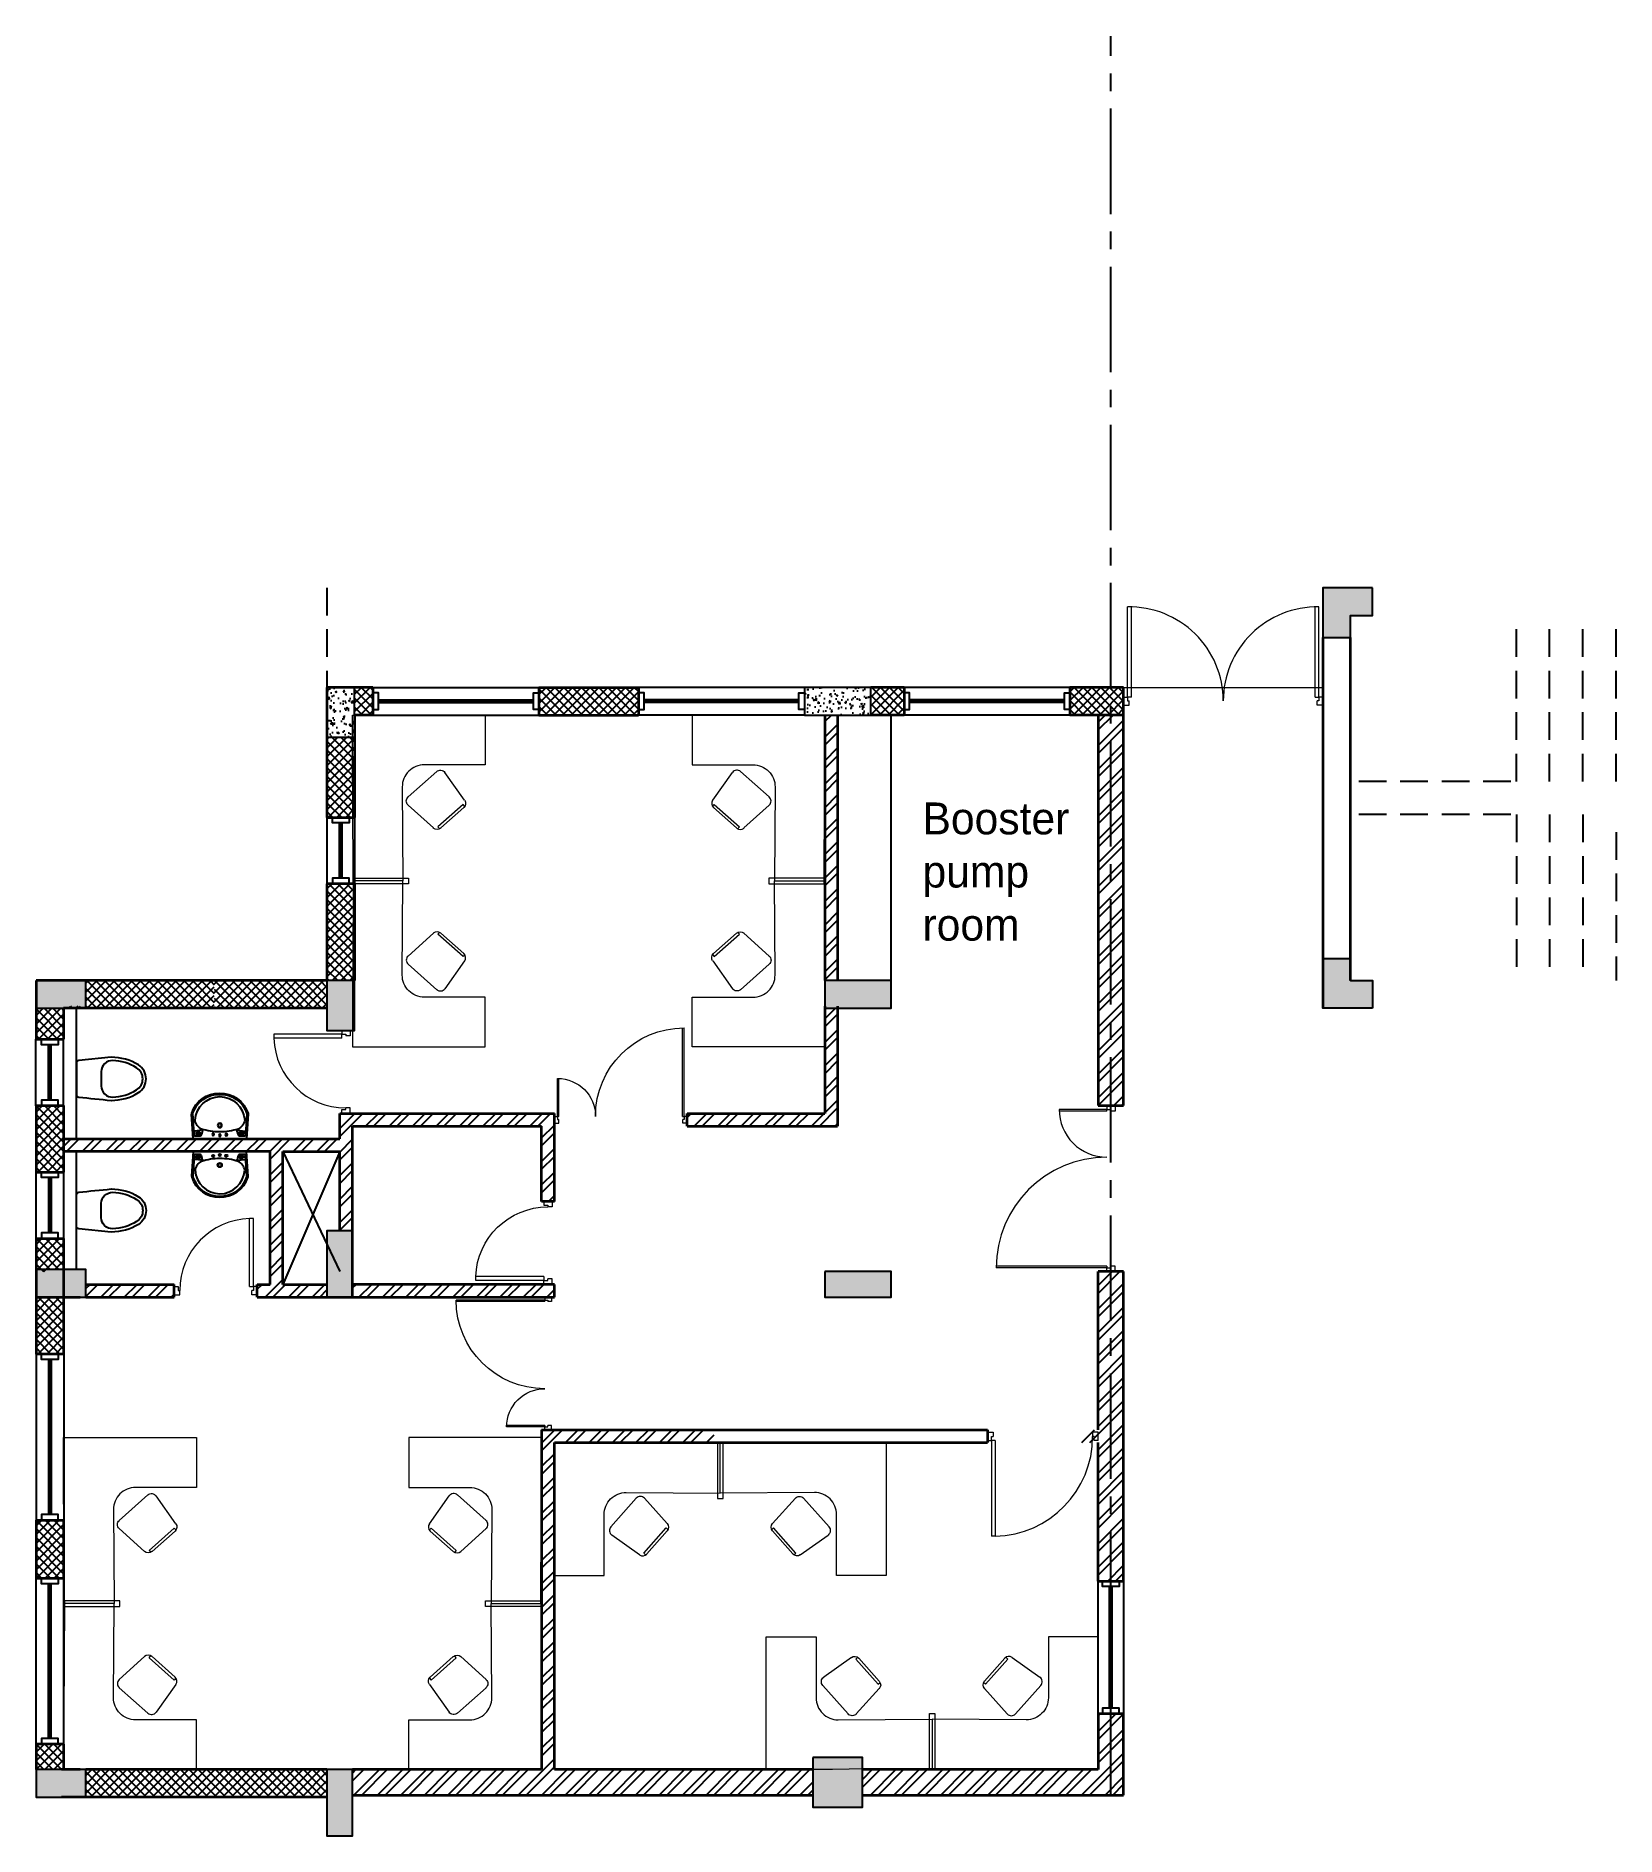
# Model space of a CAD drawing. Header units: millimetres. Extents: x -276609 to 1081398, y -453808 to 472098.
# Drawn here: x 70781 to 85061, y 240022 to 256289 of the extents above; entities that cross this region are included whole.
import ezdxf

# ---------------------------------------------------------------- set-up
doc = ezdxf.new("R2010")
doc.units = ezdxf.units.MM
doc.header["$MEASUREMENT"] = 0
doc.linetypes.add('CENTER2', pattern=[28.575, 19.05, -3.175, 3.175, -3.175])
doc.linetypes.add('DASHED2', pattern=[0.375, 0.25, -0.125])
doc.layers.add('A-Anno-Grid Lines', color=7, linetype='Continuous', true_color=0xbbc3bd)
for name, color, linetype, lineweight in [('A-Detail Lines', 241, 'Continuous', 25), ('A-DETL-LLIN', 3, 'Continuous', 9), ('A-Door', 4, 'Continuous', 9), ('A-DTLS-Frame Members', 3, 'Continuous', 25), ('A-Wall Sec', 1, 'Continuous', 20), ('elevation', 4, 'Continuous', 13), ('S-Concrete', 40, 'Continuous', 25)]:
    doc.layers.add(name, color=color, linetype=linetype, lineweight=lineweight)
for name, color, linetype in [('A-Elevation', 4, 'Continuous'), ('A-Sanitory', 181, 'Continuous'), ('A-Wall Patt', 8, 'Continuous'), ('A-Window', 4, 'Continuous'), ('AREA', 7, 'Continuous'), ('S-Conc Patt', 9, 'Continuous')]:
    doc.layers.add(name, color=color, linetype=linetype)
doc.layers.add('I-Furniture', color=7, linetype='Continuous', lineweight=20, true_color=0xb35900)
doc.styles.get("Standard").update_dxf_attribs({"font": ''})
doc.styles.get('Standard').set_extended_font_data('Gill Sans MT')
pattern_1 = [(45, (-402780.54, 78972.89), (-106.066017, 106.066017), []), (45, (-402709.83, 78972.89), (-106.066017, 106.066017), [])]
pattern_2 = [(45, (-406288.15, 75917.734), (-39.7747564, 39.7747564), []), (135, (-406288.15, 75917.734), (-39.7747564, -39.7747564), [])]
pattern_3 = [(45, (-402780.54, 78972.89), (-39.7747564, 39.7747564), []), (135, (-402780.54, 78972.89), (-39.7747564, -39.7747564), [])]
pattern_4 = [(50, (-1209478.85, 1293007.66), (143.4520365, -12.550427), [15, -165]), (355, (-1209478.85, 1293007.66), (-27.750267, 150.438427), [12, -132]), (100.4514, (-1209466.89, 1293006.61), (115.701876, 137.887908), [12.748038, -140.228422]), (46.1842, (-1209478.85, 1293047.66), (213.44821, -33.103803), [22.5, -247.5]), (96.6356, (-1209461.06, 1293044.9), (186.93254, 194.823574), [19.122058, -210.3426]), (351.1842, (-1209478.85, 1293047.66), (186.93239, 194.82372), [18, -198]), (21, (-1209458.85, 1293037.66), (119.3814104, -80.523778), [15, -165]), (326, (-1209458.85, 1293037.66), (48.663066, 145.030009), [12, -132]), (71.4514, (-1209448.9, 1293030.95), (168.044526, 64.506099), [12.748038, -140.228422]), (37.5, (-1209478.847, 1293007.66), (2.431971, 66.5787708), [0, -130.4, 0, -134, 0, -132.5]), (7.5, (-1209478.85, 1293007.66), (52.6139075, 78.8823424), [0, -76.4, 0, -127.4, 0, -50.5]), (327.5, (-1209523.447, 1293007.66), (106.7644872, -4.5109743), [0, -50, 0, -156, 0, -207]), (317.5, (-1209543.45, 1293007.66), (116.637234, 20.0209965), [0, -65, 0, -103.6, 0, -147])]

msp = doc.modelspace()

# ---------------------------------------------------------------- texts
at = {"layer": 'AREA', "insert": (78792.7, 249361.7), "char_height": 288, "width": 1940.143, "attachment_point": 1}
msp.add_mtext('{\\fCentury Gothic|b0|i0|c0|p34;Booster pump room}', dxfattribs=at)

# ---------------------------------------------------------------- blocks, each defined once
blk = doc.blocks.new('wc-wh')
at = {"color": 0, "linetype": 'ByBlock'}
for points in [[(315, 195), (22, 165, 0.384412), (0, 140), (0, -140, 0.383904), (22, -165, 0.001434), (314, -195, 0.140641), (560, -125, 0.259738), (630, 0, 0.259738), (560, 125, 0.139471)], [(225, 65), (225, -65, 0.422961), (328, -165, 0.13189), (544, -100, 0.259738), (600, 0, 0.259738), (544, 100, 0.13189), (328, 165, 0.422961)]]:
    blk.add_lwpolyline(points, format="xyb", close=True, dxfattribs=at)
blk.add_arc((316, -170), 25, 264.2811, 270.16, dxfattribs=at)
blk = doc.blocks.new('basin9')
for points in [[(-3, -412, 0.340881), (255, -229, 0.074195), (255, -226), (242, 0), (-242, 0), (-255, -223, 0.082611), (-253, -232, 0.330812), (-3, -412)], [(0, -382, 0.391482), (225, -169, 0.252869), (166, -89, 0.087242), (0, -63, 0.079484), (-166, -89, 0.2542), (-224, -169, 0.39026), (0, -382)], [(-218, -50, -0.907437), (-215, -46), (-191, -65, -0.907437), (-194, -69)], [(-208, -42, -0.907437), (-205, -38), (-181, -57, -0.907437), (-185, -61)], [(-199, -34, -0.907437), (-196, -30), (-172, -49, -0.907437), (-175, -53)], [(199, -34, 0.907437), (196, -30), (172, -49, 0.907437), (175, -53)], [(208, -42, 0.907437), (205, -38), (181, -57, 0.907437), (185, -61)], [(218, -50, 0.907437), (215, -46), (191, -65, 0.907437), (194, -69)]]:
    blk.add_lwpolyline(points, format="xyb", close=True)
for points in [[(-151, -84), (-157, -75, -0.183787), (-158, -68, 0.126662), (-159, -62), (-167, -36, 0.35453), (-179, -25), (-222, -25, 0.414214), (-232, -35), (-243, -231, 0.329849), (-2, -402, 0.338736), (245, -227, 0.075632), (245, -224), (232, -35, 0.414214), (222, -25), (179, -25, 0.35453), (167, -36), (159, -62, 0.126662), (158, -68, -0.183787), (157, -75), (151, -84)], [(-157, -86), (-159, -84, 0.220542), (-166, -79), (-222, -71, -0.361119), (-234, -60)], [(157, -86), (159, -84, -0.220542), (166, -79), (222, -71, 0.358803), (234, -59, 0.358803)]]:
    blk.add_lwpolyline(points, format="xyb")
for centre, radius in [((-60, -40), 10.1), ((0, -122), 19.6), ((0, -122), 15.3), ((0, -31), 10.1), ((58, -38), 10.1)]:
    blk.add_circle(centre, radius)
blk = doc.blocks.new('ABL_Door_S - 1000 x 2100-11-3 Second Floor Lvl')
at = {"layer": 'A-Door', "color": 5}
for p, q in [((-500, 38), (-450, 38)), ((-500, -38), (-500, 38)), ((-450, 38), (-450, -3)), ((450, 38), (450, -3)), ((500, 38), (450, 38)), ((500, -38), (500, 38)), ((-500, -38), (-465, -38)), ((-465, -3), (-450, -3)), ((-465, -38), (-465, -3)), ((-430, -38), (-465, -38)), ((465, -3), (450, -3)), ((465, -38), (465, -3)), ((500, -38), (465, -38))]:
    blk.add_line(p, q, dxfattribs=at)
at = {"layer": 'A-Door', "color": 5, "lineweight": 18}
for p, q in [((-465, -38), (-465, -902)), ((-430, -38), (-430, -902)), ((-430, -902), (-465, -902))]:
    blk.add_line(p, q, dxfattribs=at)
at = {"layer": 'A-Door'}
blk.add_arc((-450, -3), 900, 271.2733, 0, dxfattribs=at)
blk = doc.blocks.new('din w3')
at = {"layer": 'A-Window', "color": 2, "lineweight": 60}
blk.add_line((477594, 164984), (477594, 166384), dxfattribs=at)
at = {"layer": 'A-Window'}
for points in [[(477469, 164934), (477469, 166434)], [(477669, 166434), (477669, 166384), (477519, 166384), (477519, 166434)], [(477719, 164934), (477719, 166434)], [(477669, 164934), (477669, 164984), (477519, 164984), (477519, 164934)]]:
    blk.add_lwpolyline(points, dxfattribs=at)
blk = doc.blocks.new('ABL_Door_S - 750 x 2100-5-3 Second Floor Lvl')
at = {"layer": 'A-Door', "color": 5, "lineweight": 18}
for p, q in [((-375, 38), (-325, 38)), ((-375, -38), (-375, 38)), ((-325, 38), (-325, -3)), ((325, 38), (325, -3)), ((375, 38), (325, 38)), ((375, -38), (375, 38)), ((-375, -38), (-340, -38)), ((-340, -3), (-325, -3)), ((-340, -38), (-340, -3)), ((-340, -38), (-340, -652)), ((-305, -38), (-340, -38)), ((-305, -38), (-305, -652)), ((340, -3), (325, -3)), ((340, -38), (340, -3)), ((375, -38), (340, -38))]:
    blk.add_line(p, q, dxfattribs=at)
blk.add_lwpolyline([(-340, -652), (-305, -652)], dxfattribs=at)
at = {"layer": 'A-Door', "lineweight": 18}
blk.add_arc((-325, -3), 650, 271.7632, 0, dxfattribs=at)
blk = doc.blocks.new('Big Door Garbage')
at = {"layer": 'A-Door', "color": 5, "lineweight": 18}
for p, q in [((-12550, 128778), (-12500, 128778)), ((-12550, 128703), (-12550, 128778)), ((-12550, 128703), (-12515, 128703)), ((-12515, 128738), (-12500, 128738)), ((-12515, 128703), (-12515, 128738)), ((-12515, 128703), (-12515, 128273)), ((-12499, 128703), (-12515, 128703)), ((-12500, 128778), (-12500, 128738)), ((-12499, 128703), (-12499, 128273)), ((-11101, 128703), (-11101, 127703)), ((-11101, 128703), (-11085, 128703)), ((-11100, 128778), (-11100, 128738)), ((-11050, 128778), (-11100, 128778)), ((-11085, 128738), (-11100, 128738)), ((-11085, 128703), (-11085, 128738)), ((-11050, 128703), (-11085, 128703)), ((-11085, 128703), (-11085, 127703)), ((-11050, 128703), (-11050, 128778))]:
    blk.add_line(p, q, dxfattribs=at)
at = {"layer": 'A-Door', "lineweight": 18}
for centre, radius, start, end in [((-12515, 128703), 430, 270, 0), ((-11085, 128703), 1000, 180, 270)]:
    blk.add_arc(centre, radius, start, end, dxfattribs=at)
blk = doc.blocks.new('din d7')
at = {"layer": 'A-Door', "color": 5, "lineweight": 18}
for p, q in [((486934, 174520), (486934, 175332)), ((486969, 174518), (486969, 175332)), ((488629, 174518), (488629, 175332)), ((488664, 174518), (488664, 175332)), ((486899, 174518), (486934, 174518)), ((486899, 174518), (486899, 174443)), ((486899, 174443), (486949, 174443)), ((486934, 174518), (486934, 174483)), ((486969, 174518), (486934, 174518)), ((486934, 174483), (486949, 174483)), ((486949, 174443), (486949, 174483)), ((488629, 174518), (488664, 174518)), ((488664, 174483), (488649, 174483)), ((488649, 174443), (488649, 174483)), ((488699, 174443), (488649, 174443)), ((488664, 174518), (488664, 174483)), ((488699, 174518), (488664, 174518)), ((488699, 174518), (488699, 174443))]:
    blk.add_line(p, q, dxfattribs=at)
at = {"layer": 'A-Door', "lineweight": 18}
for centre, start, end in [((486950, 174483), 359.9841, 91.0727), ((488648, 174483), 88.9273, 180.0159)]:
    blk.add_arc(centre, 849, start, end, dxfattribs=at)
blk = doc.blocks.new('din w2')
at = {"layer": 'A-Window', "color": 2, "lineweight": 60}
blk.add_line((485502, 164786), (485502, 165886), dxfattribs=at)
at = {"layer": 'A-Window'}
for points in [[(485387, 164736), (485387, 165936)], [(485577, 165936), (485577, 165886), (485427, 165886), (485427, 165936)], [(485617, 164736), (485617, 165936)], [(485577, 164736), (485577, 164786), (485427, 164786), (485427, 164736)]]:
    blk.add_lwpolyline(points, dxfattribs=at)
blk = doc.blocks.new('din w1')
at = {"layer": 'A-Window', "color": 2, "lineweight": 60}
blk.add_line((476279, 163779), (476779, 163779), dxfattribs=at)
at = {"layer": 'A-Window'}
for points in [[(476229, 163904), (476829, 163904)], [(476229, 163704), (476279, 163704), (476279, 163854), (476229, 163854)], [(476829, 163704), (476779, 163704), (476779, 163854), (476829, 163854)], [(476229, 163654), (476829, 163654)]]:
    blk.add_lwpolyline(points, dxfattribs=at)
blk = doc.blocks.new('din v1')
at = {"layer": 'A-Window', "color": 2, "lineweight": 60}
blk.add_line((474051, 158052), (474051, 157552), dxfattribs=at)
at = {"layer": 'A-Window'}
for points in [[(473926, 158102), (473926, 157502)], [(473976, 158102), (473976, 158052), (474126, 158052), (474126, 158102)], [(474176, 158102), (474176, 157502)], [(473976, 157502), (473976, 157552), (474126, 157552), (474126, 157502)]]:
    blk.add_lwpolyline(points, dxfattribs=at)
blk = doc.blocks.new('A$C6DB55BC6')
at = {"layer": 'I-Furniture'}
for p, q in [((-105, 156), (73, 407)), ((147, 416), (406, 186)), ((-108, 98), (-91, 117)), ((110, -95), (-98, 90)), ((-91, 117), (137, -85)), ((406, 112), (177, -95)), ((137, -85), (120, -104))]:
    blk.add_line(p, q, dxfattribs=at)
for centre, start, end in [((114, 378), 48.3715, 144.6126), ((372, 149), 312.1304, 48.3715), ((-65, 127), 144.6126, 228.3715), ((144, -58), 228.3715, 312.1304)]:
    blk.add_arc(centre, 50, start, end, dxfattribs=at)

# ---------------------------------------------------------------- hatches: boundary and pattern name
at = {"layer": 'A-Wall Patt'}
h = msp.add_hatch(dxfattribs=at)
h.set_pattern_fill('ANSI37', color=256, scale=450, style=0)
h.set_pattern_definition([(45, (-402780.54, 78972.89), (-39.7747564, 39.7747564), []), (135, (-402780.54, 78972.89), (-39.7747564, -39.7747564), [])])
h.paths.add_polyline_path([(73410.7, 247752), (73070.1, 247752), (73089.8, 247502), (73410.7, 247502)])
h.paths.add_polyline_path([(73825.8, 250402.2), (73660.7, 250402.2), (73660.7, 250152.2), (73825.8, 250152.2)])
h.paths.add_polyline_path([(76225.7, 250402.2), (75325.8, 250402.2), (75325.8, 250152.2), (76225.7, 250152.2)])
h.paths.add_polyline_path([(80610.7, 250402.2), (80125.5, 250402.2), (80125.5, 250152.2), (80610.7, 250152.2)])
h.paths.add_polyline_path([(73660.7, 248627.1), (73410.7, 248627.1), (73410.7, 247752), (73660.7, 247752)])
h.paths.add_polyline_path([(78325.7, 250172.2), (78325.7, 250152.2), (78367.8, 250152.2), (78625.5, 250152.2), (78625.5, 250402.2), (78325.7, 250402.2)])
h.paths.add_polyline_path([(73640.7, 249952.2), (73410.7, 249952.2), (73410.7, 249227.1), (73660.7, 249227.1), (73660.7, 250102.2), (73640.7, 250102.2)])
h.paths.add_polyline_path([(73089.8, 247502), (73070.2, 247751.6), (72506, 247751.6), (72506.9, 247752), (72391.9, 247752), (72391.9, 247502)])
h = msp.add_hatch(dxfattribs=at)
h.set_pattern_fill('ANSI32', color=256, scale=400, style=0)
h.set_pattern_definition(pattern_1)
h.paths.add_polyline_path([(78025.7, 250152.2), (77910.7, 250152.2), (77910.7, 247752), (78025.7, 247752)])
h.paths.add_polyline_path([(78025.7, 247502), (77910.7, 247502), (77910.7, 246552), (76975.7, 246552), (76975.7, 246437), (78025.7, 246437)])
h.paths.add_polyline_path([(76975.7, 246552), (76665.7, 246552), (76665.7, 246437), (76975.7, 246437)])
h = msp.add_hatch(dxfattribs=at)
h.set_pattern_fill('ANSI32', color=256, scale=400, style=0)
h.set_pattern_definition(pattern_1)
h.paths.add_polyline_path([(80380.7, 250152.2), (80380.7, 246622), (80610.7, 246622), (80610.7, 250152.2)])
h = msp.add_hatch(dxfattribs=at)
h.set_pattern_fill('ANSI37', color=256, scale=450, angle=360, style=0)
h.set_pattern_definition(pattern_2)
h.paths.add_polyline_path([(71230.7, 247752), (71230.7, 247637), (72391.9, 247637), (72391.9, 247752)])
h.paths.add_polyline_path([(71230.7, 247637), (71230.7, 247522), (71080.7, 247522), (71080.7, 247502), (72391.9, 247502), (72391.9, 247637)])
h.paths.add_polyline_path([(70895.7, 247222), (71030.7, 247222), (71030.7, 247501.6), (70895.7, 247501.6)])
h.paths.add_polyline_path([(70780.7, 247222), (70895.7, 247222), (70895.7, 247501.6), (70780.7, 247501.6)])
h.paths.add_polyline_path([(70895.7, 246022), (71030.7, 246022), (71030.7, 246622), (70895.7, 246622)])
h.paths.add_polyline_path([(71030.7, 245422), (70895.7, 245422), (70895.7, 245141.6), (71030.7, 245141.6)])
h.paths.add_polyline_path([(70780.7, 246022), (70895.7, 246022), (70895.7, 246622), (70780.7, 246622)])
h.paths.add_polyline_path([(70895.7, 245422), (70780.7, 245422), (70780.7, 245122), (70895.7, 245122)])
h = msp.add_hatch(dxfattribs=at)
h.set_pattern_fill('ANSI32', color=256, scale=400, style=0)
h.set_pattern_definition(pattern_1)
h.paths.add_polyline_path([(73010.7, 245007), (73010.7, 246207), (73525.7, 246207), (73525.7, 245492), (73640.7, 245492), (73640.7, 246437), (74575.8, 246437), (74575.8, 246552), (73640.7, 246552), (73525.7, 246552), (73525.7, 246322), (71030.7, 246322), (71030.7, 246207), (72895.7, 246207), (72895.7, 245007), (72780.7, 245007), (72780.7, 244892), (73410.7, 244892), (73410.7, 245007)])
h.paths.add_polyline_path([(74575.8, 246552), (74575.8, 246437), (75350.7, 246437), (75350.7, 245757), (75465.7, 245757), (75465.7, 246552)])
h = msp.add_hatch(dxfattribs=at)
h.set_pattern_fill('ANSI32', color=256, scale=400, style=0)
h.set_pattern_definition(pattern_1)
h.paths.add_polyline_path([(71430.7, 245007), (71230.7, 245007), (71230.7, 244892), (71430.7, 244892)])
h.paths.add_polyline_path([(72030.7, 245007), (71430.7, 245007), (71430.7, 244892), (72030.7, 244892)])
h = msp.add_hatch(dxfattribs=at)
h.set_pattern_fill('ANSI32', color=256, scale=400, style=0)
h.set_pattern_definition(pattern_1)
h.paths.add_polyline_path([(75465.7, 244892), (75465.7, 245007), (74575.8, 245007), (74575.8, 244892)])
h.paths.add_polyline_path([(74575.8, 244892), (74575.8, 245007), (73640.7, 245007), (73640.7, 244892)])
h = msp.add_hatch(dxfattribs=at)
h.set_pattern_fill('ANSI37', color=256, scale=450, angle=360, style=0)
h.set_pattern_definition(pattern_3)
h.paths.add_polyline_path([(71030.7, 244892), (70895.7, 244892), (70895.7, 244377), (71030.7, 244377)])
h.paths.add_polyline_path([(70895.7, 244892), (70780.7, 244892), (70780.7, 244377), (70895.7, 244377)])
h = msp.add_hatch(dxfattribs=at)
h.set_pattern_fill('ANSI32', color=256, scale=400, style=0)
h.set_pattern_definition(pattern_1)
h.paths.add_polyline_path([(76975.7, 240622), (75465.7, 240622), (75465.7, 243577), (76910.7, 243577), (76910.7, 243692), (75350.7, 243692), (75350.7, 240622), (74575.8, 240622), (74575.8, 240392), (76975.7, 240392)])
h.paths.add_polyline_path([(77800.7, 240622), (76975.7, 240622), (76975.7, 240392), (77800.7, 240392)])
h.paths.add_polyline_path([(74575.8, 240622), (73640.7, 240622), (73640.7, 240392), (74575.8, 240392)])
h = msp.add_hatch(dxfattribs=at)
h.set_pattern_fill('ANSI37', color=256, scale=450, angle=360, style=0)
h.set_pattern_definition([(45, (-406688.15, 75917.734), (-39.7747564, 39.7747564), []), (135, (-406688.15, 75917.734), (-39.7747564, -39.7747564), [])])
h.paths.add_polyline_path([(71030.7, 242877), (71010.7, 242877), (71010.7, 242352), (71030.7, 242352)])
h.paths.add_polyline_path([(71010.7, 242877), (70780.7, 242877), (70780.7, 242352), (71010.7, 242352)])
h = msp.add_hatch(dxfattribs=at)
h.set_pattern_fill('ANSI32', color=256, scale=400, style=0)
h.set_pattern_definition(pattern_1)
h.paths.add_polyline_path([(78250.7, 240392), (80610.7, 240392), (80610.7, 241126), (80380.7, 241126), (80380.7, 240622), (78250.7, 240622)])
h = msp.add_hatch(dxfattribs=at)
h.set_pattern_fill('ANSI37', color=256, scale=450, angle=360, style=0)
h.set_pattern_definition(pattern_3)
h.paths.add_polyline_path([(71030.7, 240852), (70895.7, 240852), (70895.7, 240622), (71030.7, 240622)])
h.paths.add_polyline_path([(70895.7, 240852), (70780.7, 240852), (70780.7, 240622), (70895.7, 240622)])
h = msp.add_hatch(dxfattribs=at)
h.set_pattern_fill('ANSI37', color=256, scale=450, angle=360, style=0)
h.set_pattern_definition(pattern_2)
h.paths.add_polyline_path([(73410.7, 240392), (71230.7, 240392), (71230.7, 240379.5), (71230.7, 240372), (73378.9, 240372)])
h.paths.add_polyline_path([(73410.7, 240622), (71230.7, 240622), (71230.7, 240392), (73410.7, 240392)])
at = {"layer": 'S-Conc Patt'}
for points in [[(82860.7, 251302), (82410.7, 251302), (82410.7, 250852), (82660.7, 250852), (82660.7, 251052), (82860.7, 251052)], [(82860.7, 247502), (82410.7, 247502), (82410.7, 247952), (82660.7, 247952), (82660.7, 247752), (82860.7, 247752)], [(70780.7, 247752), (70780.7, 247502), (71230.7, 247502), (71230.7, 247752)], [(73660.7, 247752), (73410.7, 247752), (73410.7, 247302), (73660.7, 247302)], [(77910.7, 247752), (77910.7, 247502), (78510.7, 247502), (78510.7, 247752)], [(73640.7, 245492), (73410.7, 245492), (73410.7, 244892), (73640.7, 244892)], [(70780.7, 245142), (70780.7, 244892), (71230.7, 244892), (71230.7, 245142)], [(77910.7, 245122), (77910.7, 244892), (78510.7, 244892), (78510.7, 245122)], [(71230.7, 240372), (71230.7, 240622), (70780.7, 240622), (70780.7, 240372)], [(73640.7, 240622), (73410.7, 240622), (73410.7, 240022), (73640.7, 240022)], [(77800.7, 240732), (77800.7, 240282), (78250.7, 240282), (78250.7, 240732)]]:
    msp.add_hatch(color=8, dxfattribs=at).paths.add_polyline_path(points)
h = msp.add_hatch(dxfattribs=at)
h.set_pattern_fill('AR-CONC', color=8, scale=20, style=0)
h.set_pattern_definition(pattern_4)
h.paths.add_polyline_path([(73410.7, 249952.2), (73660.7, 249952.2), (73660.7, 250402.2), (73410.7, 250402.2)])
h = msp.add_hatch(dxfattribs=at)
h.set_pattern_fill('AR-CONC', color=8, scale=20, style=0)
h.set_pattern_definition(pattern_4)
h.paths.add_polyline_path([(77725.7, 250402.2), (77725.7, 250152.2), (78325.7, 250152.2), (78325.7, 250402.2)])

# ---------------------------------------------------------------- linework, layer by layer
at = {"layer": 'A-Anno-Grid Lines', "linetype": 'CENTER2', "ltscale": 50}
msp.add_line((80495.7, 240392), (80495.7, 256288.5), dxfattribs=at)
at = {"layer": 'A-Detail Lines', "linetype": 'DASHED2', "ltscale": 1000}
for p, q in [((73410.7, 251302), (73410.7, 250402.2)), ((84160.7, 249552), (84160.7, 251052)), ((84460.7, 249552), (84460.7, 251052)), ((84760.7, 249552), (84760.7, 251052)), ((85060.7, 249552), (85060.7, 251052)), ((84110.7, 249552), (82660.7, 249552)), ((84110.7, 249252), (82660.7, 249252)), ((84160.7, 249252), (84160.7, 247752)), ((84460.7, 249252), (84460.7, 247752)), ((84760.7, 249252), (84760.7, 247752)), ((85060.7, 249094.5), (85060.7, 247752))]:
    msp.add_line(p, q, dxfattribs=at)
at = {"layer": 'A-Detail Lines', "linetype": 'Continuous', "ltscale": 500}
for p, q in [((73010.7, 246207), (73525.7, 245122)), ((73525.7, 246207), (73010.7, 245007))]:
    msp.add_line(p, q, dxfattribs=at)
at = {"layer": 'A-DETL-LLIN'}
msp.add_line((80610.7, 250402.2), (82410.7, 250402.2), dxfattribs=at)
at = {"layer": 'A-Elevation'}
for p, q in [((78510.7, 247752), (78510.7, 250152.2)), ((71145.7, 246322), (71145.7, 247502)), ((71145.7, 245142), (71145.7, 246207))]:
    msp.add_line(p, q, dxfattribs=at)
at = {"layer": 'A-Wall Patt'}
for p, q in [((80380.7, 244996.7), (80505.9, 245122)), ((80380.7, 244926), (80576.6, 245122)), ((80380.7, 244784.6), (80610.7, 245014.6)), ((80380.7, 244713.8), (80610.7, 244943.8)), ((80380.7, 244572.4), (80610.7, 244802.4)), ((80380.7, 244501.7), (80610.7, 244731.7)), ((80380.7, 244360.3), (80610.7, 244590.3)), ((80380.7, 244289.6), (80610.7, 244519.6)), ((80380.7, 244148.2), (80610.7, 244378.2)), ((80380.7, 244077.5), (80610.7, 244307.5)), ((80380.7, 243936), (80610.7, 244166)), ((80380.7, 243865.3), (80610.7, 244095.3)), ((80304.4, 243577), (80610.7, 243883.2)), ((80380.7, 243723.9), (80610.7, 243953.9)), ((80233.7, 243577), (80348.7, 243692)), ((80380.7, 243511.8), (80610.7, 243741.8)), ((80380.7, 243441.1), (80610.7, 243671.1)), ((80380.7, 243299.6), (80610.7, 243529.6)), ((80380.7, 243228.9), (80610.7, 243458.9)), ((80380.7, 243087.5), (80610.7, 243317.5)), ((80380.7, 243016.8), (80610.7, 243246.8)), ((80380.7, 242875.4), (80610.7, 243105.4)), ((80380.7, 242804.7), (80610.7, 243034.7)), ((80380.7, 242663.2), (80610.7, 242893.2)), ((80380.7, 242592.5), (80610.7, 242822.5)), ((80380.7, 242451.1), (80610.7, 242681.1)), ((80380.7, 242380.4), (80610.7, 242610.4)), ((80467.7, 242326), (80610.7, 242469)), ((80538.4, 242326), (80610.7, 242398.3))]:
    msp.add_line(p, q, dxfattribs=at)
at = {"layer": 'A-Wall Sec', "lineweight": 35}
for p, q in [((82410.7, 250852), (82410.7, 247502)), ((82660.7, 247752), (82660.7, 250852)), ((73825.8, 250402.2), (73410.7, 250402.2)), ((73410.7, 250402.2), (73410.7, 249227.1)), ((73825.8, 250402.2), (73825.8, 250152.2)), ((75325.7, 250402.2), (76225.7, 250402.2)), ((75325.7, 250402.2), (75325.7, 250152.2)), ((76225.7, 250402.2), (76225.7, 250152.2)), ((78625.7, 250402.2), (78325.7, 250402.2)), ((78625.7, 250402.2), (78625.7, 250152.2)), ((80610.7, 250402.2), (80125.5, 250402.2)), ((80125.5, 250402.2), (80125.5, 250152.2)), ((80610.7, 246622), (80610.7, 250402.2)), ((73825.8, 250152.2), (73660.7, 250152.2)), ((73660.7, 250152.2), (73660.7, 249227.1)), ((75325.7, 250152.2), (76225.7, 250152.2)), ((77910.7, 250152.2), (77910.7, 247752)), ((78025.7, 250152.2), (78025.7, 247752)), ((78625.7, 250152.2), (78325.7, 250152.2)), ((80610.7, 250152.2), (80125.5, 250152.2)), ((80380.7, 250152.2), (80380.7, 248672.2)), ((73410.7, 249227.1), (73660.7, 249227.1)), ((73410.7, 248627.1), (73410.7, 247752)), ((73660.7, 248627.1), (73410.7, 248627.1)), ((73660.7, 248627.1), (73660.7, 247752)), ((80380.7, 248672.2), (80380.7, 246622)), ((70780.7, 247752), (70780.7, 247222)), ((72391.9, 247752), (70780.7, 247752)), ((73410.7, 247752), (72391.9, 247752)), ((71030.7, 247502), (71030.7, 247222)), ((72391.9, 247502), (71030.7, 247502)), ((73410.7, 247502), (72391.9, 247502)), ((77910.7, 247522), (77910.7, 246552)), ((78025.7, 247522), (78025.7, 246437)), ((70780.7, 247222), (71030.7, 247222)), ((70780.7, 246622), (70780.7, 246022)), ((70780.7, 246622), (71030.7, 246622)), ((71030.7, 246622), (71030.7, 246022)), ((80380.7, 246622), (80610.7, 246622)), ((73525.7, 246322), (73525.7, 246552)), ((73525.7, 246552), (73640.7, 246552)), ((73640.7, 246552), (75465.7, 246552)), ((75465.7, 245757), (75465.7, 246552)), ((76665.7, 246552), (77910.7, 246552)), ((76665.7, 246437), (76665.7, 246552)), ((71028.9, 246322), (73525.7, 246322)), ((73640.7, 244892), (73640.7, 246437)), ((73640.7, 246437), (75350.7, 246437)), ((75350.7, 245757), (75350.7, 246437)), ((76665.7, 246437), (78025.7, 246437)), ((72895.7, 246207), (71028.9, 246207)), ((72895.7, 245007), (72895.7, 246207)), ((73010.7, 246207), (73528.2, 246207)), ((73010.7, 245007), (73010.7, 246207)), ((73525.7, 245492), (73525.7, 246207)), ((70780.7, 246022), (71030.7, 246022)), ((75465.7, 245757), (75350.7, 245757)), ((70780.7, 245422), (70780.7, 244892)), ((70780.7, 245422), (71030.7, 245422)), ((71030.7, 245422), (71030.7, 245142)), ((71030.7, 245142), (71030.7, 244377)), ((71230.7, 245007), (72030.7, 245007)), ((72030.7, 244892), (72030.7, 245007)), ((72780.7, 244892), (72780.7, 245007)), ((72780.7, 245007), (72895.7, 245007)), ((73010.7, 245007), (73410.7, 245007)), ((75465.7, 245007), (73640.7, 245007)), ((75465.7, 244892), (75465.7, 245007)), ((80380.7, 243692), (80380.7, 245122)), ((80610.7, 245122), (80380.7, 245122)), ((80610.7, 242326), (80610.7, 245122)), ((70780.7, 244892), (70780.7, 244377)), ((70780.7, 244892), (71180.7, 244892)), ((71230.7, 244892), (72030.7, 244892)), ((72780.7, 244892), (73640.7, 244892)), ((73640.7, 244892), (75465.7, 244892)), ((71030.7, 244377), (70780.7, 244377)), ((75350.7, 243692), (75350.7, 240622)), ((75350.7, 243692), (79380.7, 243692)), ((79265.7, 243692), (79380.7, 243692)), ((79380.7, 243692), (79380.7, 243577)), ((75465.7, 240622), (75465.7, 243577)), ((75465.7, 243577), (79380.7, 243577)), ((80380.7, 242326), (80380.7, 243577)), ((70780.7, 242877), (70780.7, 242352)), ((70780.7, 242877), (71030.7, 242877)), ((71030.7, 242877), (71030.7, 242352)), ((70780.7, 242352), (71030.7, 242352)), ((80380.7, 242326), (80610.7, 242326)), ((80380.7, 241126), (80380.7, 240622)), ((80610.7, 241126), (80380.7, 241126)), ((80610.7, 240392), (80610.7, 241126)), ((70780.7, 240852), (70780.7, 240622)), ((71030.7, 240852), (70780.7, 240852)), ((71030.7, 240852), (71030.7, 240622)), ((71180.7, 240622), (71010.7, 240622)), ((73410.7, 240622), (71230.7, 240622)), ((75350.7, 240622), (73640.7, 240622)), ((77800.7, 240622), (75465.7, 240622)), ((80380.7, 240622), (78250.7, 240622)), ((73410.7, 240372), (71010.7, 240372)), ((73640.7, 240392), (77800.7, 240392)), ((78250.7, 240392), (80610.7, 240392))]:
    msp.add_line(p, q, dxfattribs=at)
at = {"layer": 'elevation'}
for points in [[(73647, 248677.3), (74147, 248677.3), (74147, 248627.3), (73647, 248627.3)], [(77904.4, 248677.3), (77404.4, 248677.3), (77404.4, 248627.3), (77904.4, 248627.3)], [(76940.6, 243570.7), (76940.6, 243070.7), (76990.6, 243070.7), (76990.6, 243570.7)], [(71037, 242096.9), (71537, 242096.9), (71537, 242146.9), (71037, 242146.9)], [(75344.4, 242096.9), (74844.4, 242096.9), (74844.4, 242146.9), (75344.4, 242146.9)], [(78855.7, 240628.3), (78855.7, 241128.3), (78905.7, 241128.3), (78905.7, 240628.3)]]:
    msp.add_lwpolyline(points, close=True, dxfattribs=at)
at = {"layer": 'I-Furniture'}
for points in [[(73640.7, 249552.2), (73640.7, 250152.2), (74840.7, 250152.2), (74840.7, 249702.2), (74290.7, 249702.2, 0.4142136), (74090.7, 249502.2), (74097, 248652.3), (73647, 248652.3), (73640.7, 250152.2), (73640.7, 250152.2)], [(77910.7, 249552.2), (77910.7, 250152.2), (76710.7, 250152.2), (76710.7, 249702.2), (77260.7, 249702.2, -0.4142136), (77460.7, 249502.2), (77454.4, 248652.3), (77904.4, 248652.3), (77910.7, 250152.2), (77910.7, 250152.2)], [(73640.7, 247752.4), (73640.7, 247152.4), (74840.7, 247152.4), (74840.7, 247602.4), (74290.7, 247602.4, -0.4142136), (74090.7, 247802.4), (74097, 248652.3), (73647, 248652.3), (73640.7, 247152.4), (73640.7, 247152.4)], [(77910.7, 247752.4), (77910.7, 247152.4), (76710.7, 247152.4), (76710.7, 247602.4), (77260.7, 247602.4, 0.4142136), (77460.7, 247802.4), (77454.4, 248652.3), (77904.4, 248652.3), (77910.7, 247152.4), (77910.7, 247152.4)], [(71030.7, 243021.8), (71030.7, 243621.8), (72230.7, 243621.8), (72230.7, 243171.8), (71680.7, 243171.8, 0.4142136), (71480.7, 242971.8), (71487, 242121.9), (71037, 242121.9), (71030.7, 243621.8), (71030.7, 243621.8)], [(75350.7, 243021.8), (75350.7, 243621.8), (74150.7, 243621.8), (74150.7, 243171.8), (74700.7, 243171.8, -0.4142136), (74900.7, 242971.8), (74894.4, 242121.9), (75344.4, 242121.9), (75350.7, 243621.8), (75350.7, 243621.8)], [(76065.7, 243577), (75465.7, 243577), (75465.7, 242377), (75915.7, 242377), (75915.7, 242927, -0.4142136), (76115.7, 243127), (76965.6, 243120.7), (76965.6, 243570.7), (75465.7, 243577), (75465.7, 243577)], [(77865.5, 243577), (78465.5, 243577), (78465.5, 242377), (78015.5, 242377), (78015.5, 242927, 0.4142136), (77815.5, 243127), (76965.6, 243120.7), (76965.6, 243570.7), (78465.5, 243577), (78465.5, 243577)], [(71030.7, 241222), (71030.7, 240622), (72230.7, 240622), (72230.7, 241072), (71680.7, 241072, -0.4142136), (71480.7, 241272), (71487, 242121.9), (71037, 242121.9), (71030.7, 240622), (71030.7, 240622)], [(75350.7, 241222), (75350.7, 240622), (74150.7, 240622), (74150.7, 241072), (74700.7, 241072, 0.4142136), (74900.7, 241272), (74894.4, 242121.9), (75344.4, 242121.9), (75350.7, 240622), (75350.7, 240622)], [(77980.8, 240622), (77380.8, 240622), (77380.8, 241822), (77830.8, 241822), (77830.8, 241272, 0.4142136), (78030.8, 241072), (78880.7, 241078.3), (78880.7, 240628.3), (77380.8, 240622), (77380.8, 240622)], [(79780.7, 240622), (80380.7, 240622), (80380.7, 241822), (79930.7, 241822), (79930.7, 241272, -0.4142136), (79730.7, 241072), (78880.7, 241078.3), (78880.7, 240628.3), (80380.7, 240622), (80380.7, 240622)]]:
    msp.add_lwpolyline(points, format="xyb", dxfattribs=at)
at = {"layer": 'S-Concrete'}
for points in [[(82860.7, 251302), (82410.7, 251302), (82410.7, 250852), (82660.7, 250852), (82660.7, 251052), (82860.7, 251052), (82860.7, 251302)], [(82860.7, 247502), (82410.7, 247502), (82410.7, 247952), (82660.7, 247952), (82660.7, 247752), (82860.7, 247752), (82860.7, 247502)]]:
    msp.add_lwpolyline(points, dxfattribs=at)
for points in [[(73410.7, 249952.2), (73660.7, 249952.2), (73660.7, 250402.2), (73410.7, 250402.2)], [(77725.7, 250402.2), (77725.7, 250152.2), (78325.7, 250152.2), (78325.7, 250402.2)], [(70780.7, 247752), (70780.7, 247502), (71230.7, 247502), (71230.7, 247752)], [(73660.7, 247752), (73410.7, 247752), (73410.7, 247302), (73660.7, 247302)], [(77910.7, 247752), (77910.7, 247502), (78510.7, 247502), (78510.7, 247752)], [(73640.7, 245492), (73410.7, 245492), (73410.7, 244892), (73640.7, 244892)], [(70780.7, 245142), (70780.7, 244892), (71230.7, 244892), (71230.7, 245142)], [(77910.7, 245122), (77910.7, 244892), (78510.7, 244892), (78510.7, 245122)], [(71230.7, 240372), (71230.7, 240622), (70780.7, 240622), (70780.7, 240372)], [(73640.7, 240622), (73410.7, 240622), (73410.7, 240022), (73640.7, 240022)], [(77800.7, 240732), (77800.7, 240282), (78250.7, 240282), (78250.7, 240732)]]:
    msp.add_lwpolyline(points, close=True, dxfattribs=at)

# ---------------------------------------------------------------- block references
at = {"layer": 'A-Door'}
for name, p in [('din d7', (-406288.2, 75796.9)), ('ABL_Door_S - 1000 x 2100-11-3 Second Floor Lvl', (79880.7, 243634.5))]:
    msp.add_blockref(name, p, dxfattribs=at)
for name, p, rotation in [('ABL_Door_S - 750 x 2100-5-3 Second Floor Lvl', (73583.2, 246927), 270), ('Big Door Garbage', (-48244.7, 234072), 270), ('ABL_Door_S - 750 x 2100-5-3 Second Floor Lvl', (72405.7, 244949.5), 180)]:
    msp.add_blockref(name, p, dxfattribs=dict(at, rotation=rotation))
at = {"layer": 'A-Door', "xscale": -0.8000000000465661, "yscale": 0.8000000000465661, "zscale": 0.8}
for p, rotation in [((85505.7, 349486.7), 180), ((-27584.1, 253732), 270)]:
    msp.add_blockref('Big Door Garbage', p, dxfattribs=dict(at, rotation=rotation))
at = {"layer": 'A-Door', "xscale": -1, "rotation": 270}
msp.add_blockref('ABL_Door_S - 750 x 2100-5-3 Second Floor Lvl', (75408.2, 245382), dxfattribs=at)
at = {"layer": 'A-DTLS-Frame Members', "xscale": -1}
for p in [(74549.2, 249226.3, 0), (71939.2, 242688.1, 0)]:
    msp.add_blockref('A$C6DB55BC6', p, dxfattribs=at)
at = {"layer": 'A-DTLS-Frame Members'}
for p in [(77002.1, 249226.3, 0), (74442.1, 242688.1, 0)]:
    msp.add_blockref('A$C6DB55BC6', p, dxfattribs=at)
for p, rotation in [((74549.2, 248086.1, 0), 180), ((76391.6, 242668.4, 0), 89.99999999999999), ((71939.2, 241547.9, 0), 180), ((79446.9, 241530.5, 0), 270)]:
    msp.add_blockref('A$C6DB55BC6', p, dxfattribs=dict(at, rotation=rotation))
at = {"layer": 'A-DTLS-Frame Members', "xscale": -1}
for p, rotation in [((77002.1, 248086.1, 0), 180), ((77531.8, 242668.4, 0), 270), ((74442.1, 241547.9, 0), 180), ((78306.8, 241530.5, 0), 90)]:
    msp.add_blockref('A$C6DB55BC6', p, dxfattribs=dict(at, rotation=rotation))
at = {"layer": 'A-Sanitory', "rotation": 3.09492946766e-05}
msp.add_blockref('wc-wh', (71145.7, 246864.5), dxfattribs=at)
at = {"layer": 'A-Sanitory', "xscale": -1}
for name, p, rotation in [('basin9', (72442.1, 246322), 180), ('wc-wh', (71145.7, 245674.4), 179.9999690507054)]:
    msp.add_blockref(name, p, dxfattribs=dict(at, rotation=rotation))
at = {"layer": 'A-Sanitory'}
msp.add_blockref('basin9', (72442.1, 246207), dxfattribs=at)
at = {"layer": 'A-Window'}
for name, p, rotation in [('din w3', (-91108.4, 727871), 270), ('din w1', (237314.9, -227601.7), 90), ('din v1', (544956.6, 404723.7), 180)]:
    msp.add_blockref(name, p, dxfattribs=dict(at, rotation=rotation))
at = {"layer": 'A-Window', "xscale": -1}
for p, rotation in [((242659.9, 727871), 90), ((245059.7, 727871), 90), ((-406688.2, 409311.2), 180)]:
    msp.add_blockref('din w3', p, dxfattribs=dict(at, rotation=rotation))
msp.add_blockref('din v1', (544956.6, 87920.2), dxfattribs=at)
at = {"layer": 'A-Window'}
for name, p in [('din w3', (-406688.2, 75917.7)), ('din w2', (-405005.9, 76389.7))]:
    msp.add_blockref(name, p, dxfattribs=at)

msp.set_redraw_order([(e.dxf.handle, doc.entitydb.next_handle()) for e in msp.query("TEXT MTEXT ATTDEF DIMENSION ARC_DIMENSION")])  # texts and dimensions are drawn at this point

doc.saveas('drawing.dxf')
